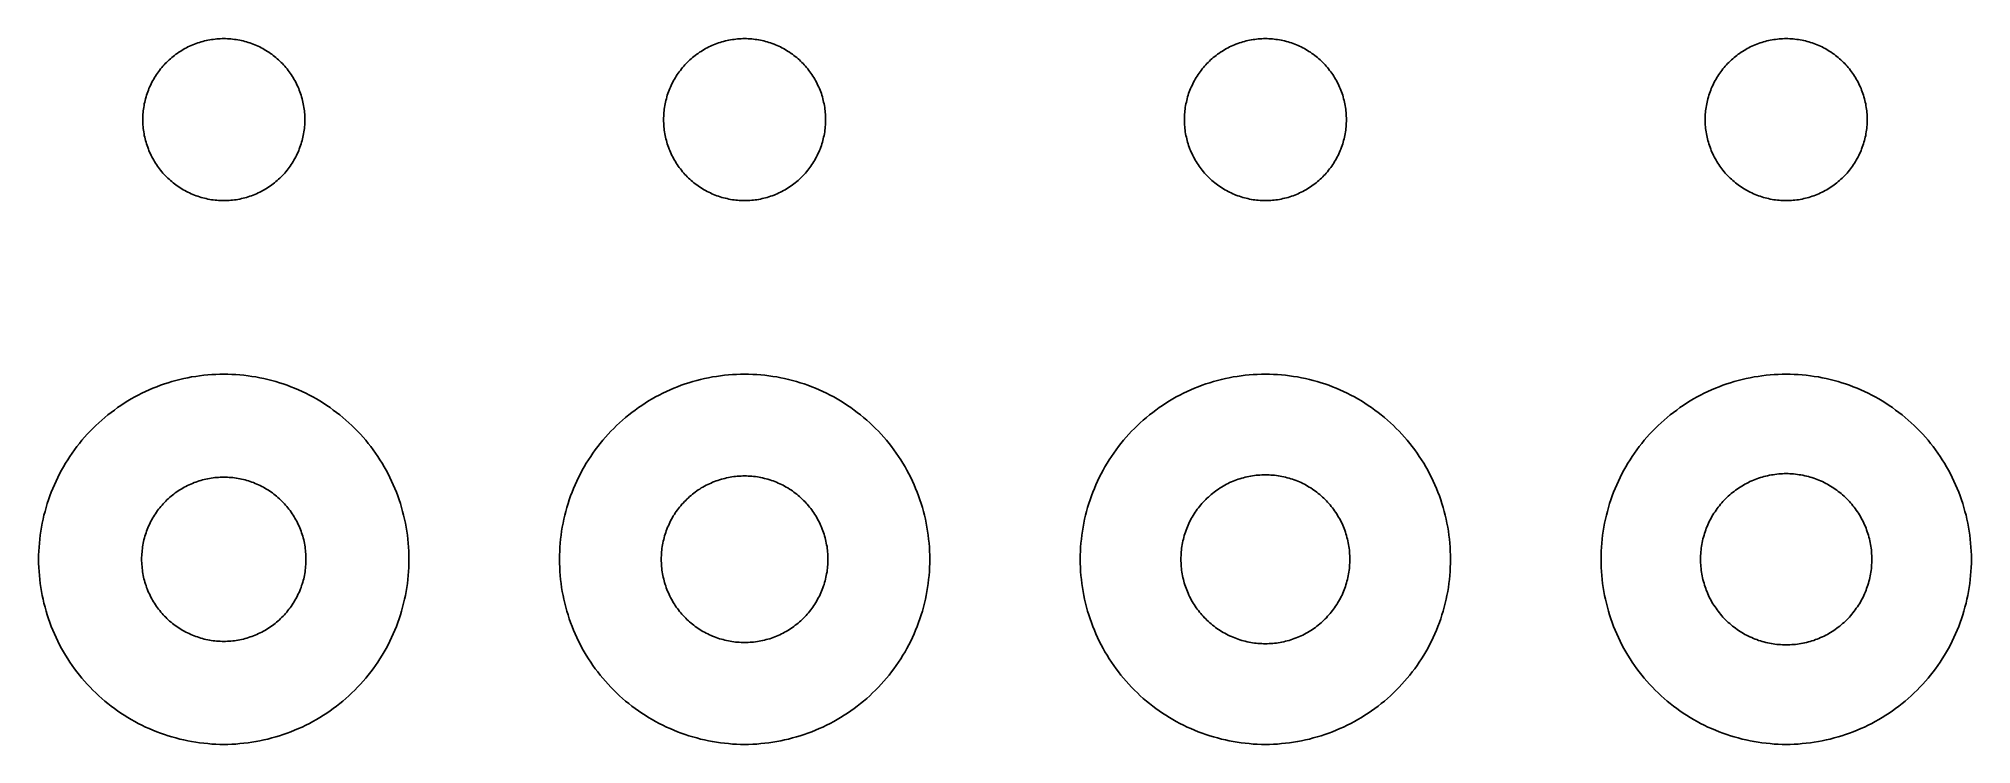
# Model space of a CAD drawing. Header units: millimetres. Extents: x 2 to 169, y 2 to 63.
import ezdxf

# ---------------------------------------------------------------- set-up
doc = ezdxf.new("R2010")
doc.units = ezdxf.units.MM
doc.layers.add('CUT', color=7, linetype='CONTINUOUS')

msp = doc.modelspace()

# ---------------------------------------------------------------- linework, layer by layer
at = {"layer": 'CUT'}
for points in [[(25, 56), (25, 55.85), (24.99, 55.69), (24.99, 55.54), (24.97, 55.39), (24.96, 55.24), (24.94, 55.09), (24.92, 54.94), (24.89, 54.78), (24.87, 54.63), (24.83, 54.48), (24.8, 54.34), (24.76, 54.19), (24.72, 54.04), (24.68, 53.9), (24.63, 53.75), (24.58, 53.61), (24.52, 53.46), (24.47, 53.32), (24.41, 53.18), (24.34, 53.04), (24.28, 52.9), (24.21, 52.77), (24.14, 52.63), (24.06, 52.5), (23.98, 52.37), (23.9, 52.24), (23.82, 52.11), (23.73, 51.98), (23.65, 51.86), (23.55, 51.74), (23.46, 51.62), (23.36, 51.5), (23.26, 51.38), (23.16, 51.27), (23.06, 51.16), (22.95, 51.05), (22.84, 50.94), (22.73, 50.84), (22.62, 50.74), (22.5, 50.64), (22.38, 50.54), (22.26, 50.45), (22.14, 50.35), (22.02, 50.27), (21.89, 50.18), (21.76, 50.1), (21.63, 50.02), (21.5, 49.94), (21.37, 49.86), (21.23, 49.79), (21.1, 49.72), (20.96, 49.66), (20.82, 49.59), (20.68, 49.53), (20.54, 49.48), (20.39, 49.42), (20.25, 49.37), (20.1, 49.32), (19.96, 49.28), (19.81, 49.24), (19.66, 49.2), (19.52, 49.17), (19.37, 49.13), (19.22, 49.11), (19.06, 49.08), (18.91, 49.06), (18.76, 49.04), (18.61, 49.03), (18.46, 49.01), (18.31, 49.01), (18.15, 49), (18, 49), (17.85, 49), (17.69, 49.01), (17.54, 49.01), (17.39, 49.03), (17.24, 49.04), (17.09, 49.06), (16.94, 49.08), (16.78, 49.11), (16.63, 49.13), (16.48, 49.17), (16.34, 49.2), (16.19, 49.24), (16.04, 49.28), (15.9, 49.32), (15.75, 49.37), (15.61, 49.42), (15.46, 49.48), (15.32, 49.53), (15.18, 49.59), (15.04, 49.66), (14.9, 49.72), (14.77, 49.79), (14.63, 49.86), (14.5, 49.94), (14.37, 50.02), (14.24, 50.1), (14.11, 50.18), (13.98, 50.27), (13.86, 50.35), (13.74, 50.45), (13.62, 50.54), (13.5, 50.64), (13.38, 50.74), (13.27, 50.84), (13.16, 50.94), (13.05, 51.05), (12.94, 51.16), (12.84, 51.27), (12.74, 51.38), (12.64, 51.5), (12.54, 51.62), (12.45, 51.74), (12.35, 51.86), (12.27, 51.98), (12.18, 52.11), (12.1, 52.24), (12.02, 52.37), (11.94, 52.5), (11.86, 52.63), (11.79, 52.77), (11.72, 52.9), (11.66, 53.04), (11.59, 53.18), (11.53, 53.32), (11.48, 53.46), (11.42, 53.61), (11.37, 53.75), (11.32, 53.9), (11.28, 54.04), (11.24, 54.19), (11.2, 54.34), (11.17, 54.48), (11.13, 54.63), (11.11, 54.78), (11.08, 54.94), (11.06, 55.09), (11.04, 55.24), (11.03, 55.39), (11.01, 55.54), (11.01, 55.69), (11, 55.85), (11, 56), (11, 56.15), (11.01, 56.31), (11.01, 56.46), (11.03, 56.61), (11.04, 56.76), (11.06, 56.91), (11.08, 57.06), (11.11, 57.22), (11.13, 57.37), (11.17, 57.52), (11.2, 57.66), (11.24, 57.81), (11.28, 57.96), (11.32, 58.1), (11.37, 58.25), (11.42, 58.39), (11.48, 58.54), (11.53, 58.68), (11.59, 58.82), (11.66, 58.96), (11.72, 59.1), (11.79, 59.23), (11.86, 59.37), (11.94, 59.5), (12.02, 59.63), (12.1, 59.76), (12.18, 59.89), (12.27, 60.02), (12.35, 60.14), (12.45, 60.26), (12.54, 60.38), (12.64, 60.5), (12.74, 60.62), (12.84, 60.73), (12.94, 60.84), (13.05, 60.95), (13.16, 61.06), (13.27, 61.16), (13.38, 61.26), (13.5, 61.36), (13.62, 61.46), (13.74, 61.55), (13.86, 61.65), (13.98, 61.73), (14.11, 61.82), (14.24, 61.9), (14.37, 61.98), (14.5, 62.06), (14.63, 62.14), (14.77, 62.21), (14.9, 62.28), (15.04, 62.34), (15.18, 62.41), (15.32, 62.47), (15.46, 62.52), (15.61, 62.58), (15.75, 62.63), (15.9, 62.68), (16.04, 62.72), (16.19, 62.76), (16.34, 62.8), (16.48, 62.83), (16.63, 62.87), (16.78, 62.89), (16.94, 62.92), (17.09, 62.94), (17.24, 62.96), (17.39, 62.97), (17.54, 62.99), (17.69, 62.99), (17.85, 63), (18, 63), (18.15, 63), (18.31, 62.99), (18.46, 62.99), (18.61, 62.97), (18.76, 62.96), (18.91, 62.94), (19.06, 62.92), (19.22, 62.89), (19.37, 62.87), (19.52, 62.83), (19.66, 62.8), (19.81, 62.76), (19.96, 62.72), (20.1, 62.68), (20.25, 62.63), (20.39, 62.58), (20.54, 62.52), (20.68, 62.47), (20.82, 62.41), (20.96, 62.34), (21.1, 62.28), (21.23, 62.21), (21.37, 62.14), (21.5, 62.06), (21.63, 61.98), (21.76, 61.9), (21.89, 61.82), (22.02, 61.73), (22.14, 61.65), (22.26, 61.55), (22.38, 61.46), (22.5, 61.36), (22.62, 61.26), (22.73, 61.16), (22.84, 61.06), (22.95, 60.95), (23.06, 60.84), (23.16, 60.73), (23.26, 60.62), (23.36, 60.5), (23.46, 60.38), (23.55, 60.26), (23.65, 60.14), (23.73, 60.02), (23.82, 59.89), (23.9, 59.76), (23.98, 59.63), (24.06, 59.5), (24.14, 59.37), (24.21, 59.23), (24.28, 59.1), (24.34, 58.96), (24.41, 58.82), (24.47, 58.68), (24.52, 58.54), (24.58, 58.39), (24.63, 58.25), (24.68, 58.1), (24.72, 57.96), (24.76, 57.81), (24.8, 57.66), (24.83, 57.52), (24.87, 57.37), (24.89, 57.22), (24.92, 57.06), (24.94, 56.91), (24.96, 56.76), (24.97, 56.61), (24.99, 56.46), (24.99, 56.31), (25, 56.15), (25, 56)], [(70, 56), (70, 55.85), (69.99, 55.69), (69.99, 55.54), (69.97, 55.39), (69.96, 55.24), (69.94, 55.09), (69.92, 54.94), (69.89, 54.78), (69.87, 54.63), (69.83, 54.48), (69.8, 54.34), (69.76, 54.19), (69.72, 54.04), (69.68, 53.9), (69.63, 53.75), (69.58, 53.61), (69.52, 53.46), (69.47, 53.32), (69.41, 53.18), (69.34, 53.04), (69.28, 52.9), (69.21, 52.77), (69.14, 52.63), (69.06, 52.5), (68.98, 52.37), (68.9, 52.24), (68.82, 52.11), (68.73, 51.98), (68.65, 51.86), (68.55, 51.74), (68.46, 51.62), (68.36, 51.5), (68.26, 51.38), (68.16, 51.27), (68.06, 51.16), (67.95, 51.05), (67.84, 50.94), (67.73, 50.84), (67.62, 50.74), (67.5, 50.64), (67.38, 50.54), (67.26, 50.45), (67.14, 50.35), (67.02, 50.27), (66.89, 50.18), (66.76, 50.1), (66.63, 50.02), (66.5, 49.94), (66.37, 49.86), (66.23, 49.79), (66.1, 49.72), (65.96, 49.66), (65.82, 49.59), (65.68, 49.53), (65.54, 49.48), (65.39, 49.42), (65.25, 49.37), (65.1, 49.32), (64.96, 49.28), (64.81, 49.24), (64.66, 49.2), (64.52, 49.17), (64.37, 49.13), (64.22, 49.11), (64.06, 49.08), (63.91, 49.06), (63.76, 49.04), (63.61, 49.03), (63.46, 49.01), (63.31, 49.01), (63.15, 49), (63, 49), (62.85, 49), (62.69, 49.01), (62.54, 49.01), (62.39, 49.03), (62.24, 49.04), (62.09, 49.06), (61.94, 49.08), (61.78, 49.11), (61.63, 49.13), (61.48, 49.17), (61.34, 49.2), (61.19, 49.24), (61.04, 49.28), (60.9, 49.32), (60.75, 49.37), (60.61, 49.42), (60.46, 49.48), (60.32, 49.53), (60.18, 49.59), (60.04, 49.66), (59.9, 49.72), (59.77, 49.79), (59.63, 49.86), (59.5, 49.94), (59.37, 50.02), (59.24, 50.1), (59.11, 50.18), (58.98, 50.27), (58.86, 50.35), (58.74, 50.45), (58.62, 50.54), (58.5, 50.64), (58.38, 50.74), (58.27, 50.84), (58.16, 50.94), (58.05, 51.05), (57.94, 51.16), (57.84, 51.27), (57.74, 51.38), (57.64, 51.5), (57.54, 51.62), (57.45, 51.74), (57.35, 51.86), (57.27, 51.98), (57.18, 52.11), (57.1, 52.24), (57.02, 52.37), (56.94, 52.5), (56.86, 52.63), (56.79, 52.77), (56.72, 52.9), (56.66, 53.04), (56.59, 53.18), (56.53, 53.32), (56.48, 53.46), (56.42, 53.61), (56.37, 53.75), (56.32, 53.9), (56.28, 54.04), (56.24, 54.19), (56.2, 54.34), (56.17, 54.48), (56.13, 54.63), (56.11, 54.78), (56.08, 54.94), (56.06, 55.09), (56.04, 55.24), (56.03, 55.39), (56.01, 55.54), (56.01, 55.69), (56, 55.85), (56, 56), (56, 56.15), (56.01, 56.31), (56.01, 56.46), (56.03, 56.61), (56.04, 56.76), (56.06, 56.91), (56.08, 57.06), (56.11, 57.22), (56.13, 57.37), (56.17, 57.52), (56.2, 57.66), (56.24, 57.81), (56.28, 57.96), (56.32, 58.1), (56.37, 58.25), (56.42, 58.39), (56.48, 58.54), (56.53, 58.68), (56.59, 58.82), (56.66, 58.96), (56.72, 59.1), (56.79, 59.23), (56.86, 59.37), (56.94, 59.5), (57.02, 59.63), (57.1, 59.76), (57.18, 59.89), (57.27, 60.02), (57.35, 60.14), (57.45, 60.26), (57.54, 60.38), (57.64, 60.5), (57.74, 60.62), (57.84, 60.73), (57.94, 60.84), (58.05, 60.95), (58.16, 61.06), (58.27, 61.16), (58.38, 61.26), (58.5, 61.36), (58.62, 61.46), (58.74, 61.55), (58.86, 61.65), (58.98, 61.73), (59.11, 61.82), (59.24, 61.9), (59.37, 61.98), (59.5, 62.06), (59.63, 62.14), (59.77, 62.21), (59.9, 62.28), (60.04, 62.34), (60.18, 62.41), (60.32, 62.47), (60.46, 62.52), (60.61, 62.58), (60.75, 62.63), (60.9, 62.68), (61.04, 62.72), (61.19, 62.76), (61.34, 62.8), (61.48, 62.83), (61.63, 62.87), (61.78, 62.89), (61.94, 62.92), (62.09, 62.94), (62.24, 62.96), (62.39, 62.97), (62.54, 62.99), (62.69, 62.99), (62.85, 63), (63, 63), (63.15, 63), (63.31, 62.99), (63.46, 62.99), (63.61, 62.97), (63.76, 62.96), (63.91, 62.94), (64.06, 62.92), (64.22, 62.89), (64.37, 62.87), (64.52, 62.83), (64.66, 62.8), (64.81, 62.76), (64.96, 62.72), (65.1, 62.68), (65.25, 62.63), (65.39, 62.58), (65.54, 62.52), (65.68, 62.47), (65.82, 62.41), (65.96, 62.34), (66.1, 62.28), (66.23, 62.21), (66.37, 62.14), (66.5, 62.06), (66.63, 61.98), (66.76, 61.9), (66.89, 61.82), (67.02, 61.73), (67.14, 61.65), (67.26, 61.55), (67.38, 61.46), (67.5, 61.36), (67.62, 61.26), (67.73, 61.16), (67.84, 61.06), (67.95, 60.95), (68.06, 60.84), (68.16, 60.73), (68.26, 60.62), (68.36, 60.5), (68.46, 60.38), (68.55, 60.26), (68.65, 60.14), (68.73, 60.02), (68.82, 59.89), (68.9, 59.76), (68.98, 59.63), (69.06, 59.5), (69.14, 59.37), (69.21, 59.23), (69.28, 59.1), (69.34, 58.96), (69.41, 58.82), (69.47, 58.68), (69.52, 58.54), (69.58, 58.39), (69.63, 58.25), (69.68, 58.1), (69.72, 57.96), (69.76, 57.81), (69.8, 57.66), (69.83, 57.52), (69.87, 57.37), (69.89, 57.22), (69.92, 57.06), (69.94, 56.91), (69.96, 56.76), (69.97, 56.61), (69.99, 56.46), (69.99, 56.31), (70, 56.15), (70, 56)], [(115, 56), (115, 55.85), (114.99, 55.69), (114.99, 55.54), (114.97, 55.39), (114.96, 55.24), (114.94, 55.09), (114.92, 54.94), (114.89, 54.78), (114.87, 54.63), (114.83, 54.48), (114.8, 54.34), (114.76, 54.19), (114.72, 54.04), (114.68, 53.9), (114.63, 53.75), (114.58, 53.61), (114.52, 53.46), (114.47, 53.32), (114.41, 53.18), (114.34, 53.04), (114.28, 52.9), (114.21, 52.77), (114.14, 52.63), (114.06, 52.5), (113.98, 52.37), (113.9, 52.24), (113.82, 52.11), (113.73, 51.98), (113.65, 51.86), (113.55, 51.74), (113.46, 51.62), (113.36, 51.5), (113.26, 51.38), (113.16, 51.27), (113.06, 51.16), (112.95, 51.05), (112.84, 50.94), (112.73, 50.84), (112.62, 50.74), (112.5, 50.64), (112.38, 50.54), (112.26, 50.45), (112.14, 50.35), (112.02, 50.27), (111.89, 50.18), (111.76, 50.1), (111.63, 50.02), (111.5, 49.94), (111.37, 49.86), (111.23, 49.79), (111.1, 49.72), (110.96, 49.66), (110.82, 49.59), (110.68, 49.53), (110.54, 49.48), (110.39, 49.42), (110.25, 49.37), (110.1, 49.32), (109.96, 49.28), (109.81, 49.24), (109.66, 49.2), (109.52, 49.17), (109.37, 49.13), (109.22, 49.11), (109.06, 49.08), (108.91, 49.06), (108.76, 49.04), (108.61, 49.03), (108.46, 49.01), (108.31, 49.01), (108.15, 49), (108, 49), (107.85, 49), (107.69, 49.01), (107.54, 49.01), (107.39, 49.03), (107.24, 49.04), (107.09, 49.06), (106.94, 49.08), (106.78, 49.11), (106.63, 49.13), (106.48, 49.17), (106.34, 49.2), (106.19, 49.24), (106.04, 49.28), (105.9, 49.32), (105.75, 49.37), (105.61, 49.42), (105.46, 49.48), (105.32, 49.53), (105.18, 49.59), (105.04, 49.66), (104.9, 49.72), (104.77, 49.79), (104.63, 49.86), (104.5, 49.94), (104.37, 50.02), (104.24, 50.1), (104.11, 50.18), (103.98, 50.27), (103.86, 50.35), (103.74, 50.45), (103.62, 50.54), (103.5, 50.64), (103.38, 50.74), (103.27, 50.84), (103.16, 50.94), (103.05, 51.05), (102.94, 51.16), (102.84, 51.27), (102.74, 51.38), (102.64, 51.5), (102.54, 51.62), (102.45, 51.74), (102.35, 51.86), (102.27, 51.98), (102.18, 52.11), (102.1, 52.24), (102.02, 52.37), (101.94, 52.5), (101.86, 52.63), (101.79, 52.77), (101.72, 52.9), (101.66, 53.04), (101.59, 53.18), (101.53, 53.32), (101.48, 53.46), (101.42, 53.61), (101.37, 53.75), (101.32, 53.9), (101.28, 54.04), (101.24, 54.19), (101.2, 54.34), (101.17, 54.48), (101.13, 54.63), (101.11, 54.78), (101.08, 54.94), (101.06, 55.09), (101.04, 55.24), (101.03, 55.39), (101.01, 55.54), (101.01, 55.69), (101, 55.85), (101, 56), (101, 56.15), (101.01, 56.31), (101.01, 56.46), (101.03, 56.61), (101.04, 56.76), (101.06, 56.91), (101.08, 57.06), (101.11, 57.22), (101.13, 57.37), (101.17, 57.52), (101.2, 57.66), (101.24, 57.81), (101.28, 57.96), (101.32, 58.1), (101.37, 58.25), (101.42, 58.39), (101.48, 58.54), (101.53, 58.68), (101.59, 58.82), (101.66, 58.96), (101.72, 59.1), (101.79, 59.23), (101.86, 59.37), (101.94, 59.5), (102.02, 59.63), (102.1, 59.76), (102.18, 59.89), (102.27, 60.02), (102.35, 60.14), (102.45, 60.26), (102.54, 60.38), (102.64, 60.5), (102.74, 60.62), (102.84, 60.73), (102.94, 60.84), (103.05, 60.95), (103.16, 61.06), (103.27, 61.16), (103.38, 61.26), (103.5, 61.36), (103.62, 61.46), (103.74, 61.55), (103.86, 61.65), (103.98, 61.73), (104.11, 61.82), (104.24, 61.9), (104.37, 61.98), (104.5, 62.06), (104.63, 62.14), (104.77, 62.21), (104.9, 62.28), (105.04, 62.34), (105.18, 62.41), (105.32, 62.47), (105.46, 62.52), (105.61, 62.58), (105.75, 62.63), (105.9, 62.68), (106.04, 62.72), (106.19, 62.76), (106.34, 62.8), (106.48, 62.83), (106.63, 62.87), (106.78, 62.89), (106.94, 62.92), (107.09, 62.94), (107.24, 62.96), (107.39, 62.97), (107.54, 62.99), (107.69, 62.99), (107.85, 63), (108, 63), (108.15, 63), (108.31, 62.99), (108.46, 62.99), (108.61, 62.97), (108.76, 62.96), (108.91, 62.94), (109.06, 62.92), (109.22, 62.89), (109.37, 62.87), (109.52, 62.83), (109.66, 62.8), (109.81, 62.76), (109.96, 62.72), (110.1, 62.68), (110.25, 62.63), (110.39, 62.58), (110.54, 62.52), (110.68, 62.47), (110.82, 62.41), (110.96, 62.34), (111.1, 62.28), (111.23, 62.21), (111.37, 62.14), (111.5, 62.06), (111.63, 61.98), (111.76, 61.9), (111.89, 61.82), (112.02, 61.73), (112.14, 61.65), (112.26, 61.55), (112.38, 61.46), (112.5, 61.36), (112.62, 61.26), (112.73, 61.16), (112.84, 61.06), (112.95, 60.95), (113.06, 60.84), (113.16, 60.73), (113.26, 60.62), (113.36, 60.5), (113.46, 60.38), (113.55, 60.26), (113.65, 60.14), (113.73, 60.02), (113.82, 59.89), (113.9, 59.76), (113.98, 59.63), (114.06, 59.5), (114.14, 59.37), (114.21, 59.23), (114.28, 59.1), (114.34, 58.96), (114.41, 58.82), (114.47, 58.68), (114.52, 58.54), (114.58, 58.39), (114.63, 58.25), (114.68, 58.1), (114.72, 57.96), (114.76, 57.81), (114.8, 57.66), (114.83, 57.52), (114.87, 57.37), (114.89, 57.22), (114.92, 57.06), (114.94, 56.91), (114.96, 56.76), (114.97, 56.61), (114.99, 56.46), (114.99, 56.31), (115, 56.15), (115, 56)], [(160, 56), (160, 55.85), (159.99, 55.69), (159.99, 55.54), (159.97, 55.39), (159.96, 55.24), (159.94, 55.09), (159.92, 54.94), (159.89, 54.78), (159.87, 54.63), (159.83, 54.48), (159.8, 54.34), (159.76, 54.19), (159.72, 54.04), (159.68, 53.9), (159.63, 53.75), (159.58, 53.61), (159.52, 53.46), (159.47, 53.32), (159.41, 53.18), (159.34, 53.04), (159.28, 52.9), (159.21, 52.77), (159.14, 52.63), (159.06, 52.5), (158.98, 52.37), (158.9, 52.24), (158.82, 52.11), (158.73, 51.98), (158.65, 51.86), (158.55, 51.74), (158.46, 51.62), (158.36, 51.5), (158.26, 51.38), (158.16, 51.27), (158.06, 51.16), (157.95, 51.05), (157.84, 50.94), (157.73, 50.84), (157.62, 50.74), (157.5, 50.64), (157.38, 50.54), (157.26, 50.45), (157.14, 50.35), (157.02, 50.27), (156.89, 50.18), (156.76, 50.1), (156.63, 50.02), (156.5, 49.94), (156.37, 49.86), (156.23, 49.79), (156.1, 49.72), (155.96, 49.66), (155.82, 49.59), (155.68, 49.53), (155.54, 49.48), (155.39, 49.42), (155.25, 49.37), (155.1, 49.32), (154.96, 49.28), (154.81, 49.24), (154.66, 49.2), (154.52, 49.17), (154.37, 49.13), (154.22, 49.11), (154.06, 49.08), (153.91, 49.06), (153.76, 49.04), (153.61, 49.03), (153.46, 49.01), (153.31, 49.01), (153.15, 49), (153, 49), (152.85, 49), (152.69, 49.01), (152.54, 49.01), (152.39, 49.03), (152.24, 49.04), (152.09, 49.06), (151.94, 49.08), (151.78, 49.11), (151.63, 49.13), (151.48, 49.17), (151.34, 49.2), (151.19, 49.24), (151.04, 49.28), (150.9, 49.32), (150.75, 49.37), (150.61, 49.42), (150.46, 49.48), (150.32, 49.53), (150.18, 49.59), (150.04, 49.66), (149.9, 49.72), (149.77, 49.79), (149.63, 49.86), (149.5, 49.94), (149.37, 50.02), (149.24, 50.1), (149.11, 50.18), (148.98, 50.27), (148.86, 50.35), (148.74, 50.45), (148.62, 50.54), (148.5, 50.64), (148.38, 50.74), (148.27, 50.84), (148.16, 50.94), (148.05, 51.05), (147.94, 51.16), (147.84, 51.27), (147.74, 51.38), (147.64, 51.5), (147.54, 51.62), (147.45, 51.74), (147.35, 51.86), (147.27, 51.98), (147.18, 52.11), (147.1, 52.24), (147.02, 52.37), (146.94, 52.5), (146.86, 52.63), (146.79, 52.77), (146.72, 52.9), (146.66, 53.04), (146.59, 53.18), (146.53, 53.32), (146.48, 53.46), (146.42, 53.61), (146.37, 53.75), (146.32, 53.9), (146.28, 54.04), (146.24, 54.19), (146.2, 54.34), (146.17, 54.48), (146.13, 54.63), (146.11, 54.78), (146.08, 54.94), (146.06, 55.09), (146.04, 55.24), (146.03, 55.39), (146.01, 55.54), (146.01, 55.69), (146, 55.85), (146, 56), (146, 56.15), (146.01, 56.31), (146.01, 56.46), (146.03, 56.61), (146.04, 56.76), (146.06, 56.91), (146.08, 57.06), (146.11, 57.22), (146.13, 57.37), (146.17, 57.52), (146.2, 57.66), (146.24, 57.81), (146.28, 57.96), (146.32, 58.1), (146.37, 58.25), (146.42, 58.39), (146.48, 58.54), (146.53, 58.68), (146.59, 58.82), (146.66, 58.96), (146.72, 59.1), (146.79, 59.23), (146.86, 59.37), (146.94, 59.5), (147.02, 59.63), (147.1, 59.76), (147.18, 59.89), (147.27, 60.02), (147.35, 60.14), (147.45, 60.26), (147.54, 60.38), (147.64, 60.5), (147.74, 60.62), (147.84, 60.73), (147.94, 60.84), (148.05, 60.95), (148.16, 61.06), (148.27, 61.16), (148.38, 61.26), (148.5, 61.36), (148.62, 61.46), (148.74, 61.55), (148.86, 61.65), (148.98, 61.73), (149.11, 61.82), (149.24, 61.9), (149.37, 61.98), (149.5, 62.06), (149.63, 62.14), (149.77, 62.21), (149.9, 62.28), (150.04, 62.34), (150.18, 62.41), (150.32, 62.47), (150.46, 62.52), (150.61, 62.58), (150.75, 62.63), (150.9, 62.68), (151.04, 62.72), (151.19, 62.76), (151.34, 62.8), (151.48, 62.83), (151.63, 62.87), (151.78, 62.89), (151.94, 62.92), (152.09, 62.94), (152.24, 62.96), (152.39, 62.97), (152.54, 62.99), (152.69, 62.99), (152.85, 63), (153, 63), (153.15, 63), (153.31, 62.99), (153.46, 62.99), (153.61, 62.97), (153.76, 62.96), (153.91, 62.94), (154.06, 62.92), (154.22, 62.89), (154.37, 62.87), (154.52, 62.83), (154.66, 62.8), (154.81, 62.76), (154.96, 62.72), (155.1, 62.68), (155.25, 62.63), (155.39, 62.58), (155.54, 62.52), (155.68, 62.47), (155.82, 62.41), (155.96, 62.34), (156.1, 62.28), (156.23, 62.21), (156.37, 62.14), (156.5, 62.06), (156.63, 61.98), (156.76, 61.9), (156.89, 61.82), (157.02, 61.73), (157.14, 61.65), (157.26, 61.55), (157.38, 61.46), (157.5, 61.36), (157.62, 61.26), (157.73, 61.16), (157.84, 61.06), (157.95, 60.95), (158.06, 60.84), (158.16, 60.73), (158.26, 60.62), (158.36, 60.5), (158.46, 60.38), (158.55, 60.26), (158.65, 60.14), (158.73, 60.02), (158.82, 59.89), (158.9, 59.76), (158.98, 59.63), (159.06, 59.5), (159.14, 59.37), (159.21, 59.23), (159.28, 59.1), (159.34, 58.96), (159.41, 58.82), (159.47, 58.68), (159.52, 58.54), (159.58, 58.39), (159.63, 58.25), (159.68, 58.1), (159.72, 57.96), (159.76, 57.81), (159.8, 57.66), (159.83, 57.52), (159.87, 57.37), (159.89, 57.22), (159.92, 57.06), (159.94, 56.91), (159.96, 56.76), (159.97, 56.61), (159.99, 56.46), (159.99, 56.31), (160, 56.15), (160, 56)], [(34, 17.65), (33.98, 17.3), (33.97, 16.95), (33.94, 16.61), (33.9, 16.26), (33.86, 15.91), (33.81, 15.57), (33.76, 15.22), (33.69, 14.88), (33.62, 14.54), (33.54, 14.2), (33.45, 13.86), (33.36, 13.52), (33.26, 13.19), (33.15, 12.86), (33.04, 12.53), (32.91, 12.2), (32.78, 11.88), (32.64, 11.56), (32.5, 11.24), (32.35, 10.92), (32.19, 10.61), (32.03, 10.3), (31.86, 10), (31.68, 9.7), (31.49, 9.4), (31.3, 9.11), (31.11, 8.82), (30.9, 8.54), (30.69, 8.26), (30.48, 7.99), (30.26, 7.72), (30.03, 7.45), (29.8, 7.19), (29.56, 6.94), (29.31, 6.69), (29.06, 6.44), (28.81, 6.2), (28.55, 5.97), (28.28, 5.74), (28.01, 5.52), (27.74, 5.31), (27.46, 5.1), (27.18, 4.89), (26.89, 4.7), (26.6, 4.51), (26.3, 4.32), (26, 4.14), (25.7, 3.97), (25.39, 3.81), (25.08, 3.65), (24.76, 3.5), (24.44, 3.36), (24.12, 3.22), (23.8, 3.09), (23.47, 2.96), (23.14, 2.85), (22.81, 2.74), (22.48, 2.64), (22.14, 2.55), (21.8, 2.46), (21.46, 2.38), (21.12, 2.31), (20.78, 2.24), (20.43, 2.19), (20.09, 2.14), (19.74, 2.1), (19.39, 2.06), (19.05, 2.03), (18.7, 2.02), (18.35, 2), (18, 2), (17.65, 2), (17.3, 2.02), (16.95, 2.03), (16.61, 2.06), (16.26, 2.1), (15.91, 2.14), (15.57, 2.19), (15.22, 2.24), (14.88, 2.31), (14.54, 2.38), (14.2, 2.46), (13.86, 2.55), (13.52, 2.64), (13.19, 2.74), (12.86, 2.85), (12.53, 2.96), (12.2, 3.09), (11.88, 3.22), (11.56, 3.36), (11.24, 3.5), (10.92, 3.65), (10.61, 3.81), (10.3, 3.97), (10, 4.14), (9.7, 4.32), (9.4, 4.51), (9.11, 4.7), (8.82, 4.89), (8.54, 5.1), (8.26, 5.31), (7.99, 5.52), (7.72, 5.74), (7.45, 5.97), (7.19, 6.2), (6.94, 6.44), (6.69, 6.69), (6.44, 6.94), (6.2, 7.19), (5.97, 7.45), (5.74, 7.72), (5.52, 7.99), (5.31, 8.26), (5.1, 8.54), (4.89, 8.82), (4.7, 9.11), (4.51, 9.4), (4.32, 9.7), (4.14, 10), (3.97, 10.3), (3.81, 10.61), (3.65, 10.92), (3.5, 11.24), (3.36, 11.56), (3.22, 11.88), (3.09, 12.2), (2.96, 12.53), (2.85, 12.86), (2.74, 13.19), (2.64, 13.52), (2.55, 13.86), (2.46, 14.2), (2.38, 14.54), (2.31, 14.88), (2.24, 15.22), (2.19, 15.57), (2.14, 15.91), (2.1, 16.26), (2.06, 16.61), (2.03, 16.95), (2.02, 17.3), (2, 17.65), (2, 18), (2, 18.35), (2.02, 18.7), (2.03, 19.05), (2.06, 19.39), (2.1, 19.74), (2.14, 20.09), (2.19, 20.43), (2.24, 20.78), (2.31, 21.12), (2.38, 21.46), (2.46, 21.8), (2.55, 22.14), (2.64, 22.48), (2.74, 22.81), (2.85, 23.14), (2.96, 23.47), (3.09, 23.8), (3.22, 24.12), (3.36, 24.44), (3.5, 24.76), (3.65, 25.08), (3.81, 25.39), (3.97, 25.7), (4.14, 26), (4.32, 26.3), (4.51, 26.6), (4.7, 26.89), (4.89, 27.18), (5.1, 27.46), (5.31, 27.74), (5.52, 28.01), (5.74, 28.28), (5.97, 28.55), (6.2, 28.81), (6.44, 29.06), (6.69, 29.31), (6.94, 29.56), (7.19, 29.8), (7.45, 30.03), (7.72, 30.26), (7.99, 30.48), (8.26, 30.69), (8.54, 30.9), (8.82, 31.11), (9.11, 31.3), (9.4, 31.49), (9.7, 31.68), (10, 31.86), (10.3, 32.03), (10.61, 32.19), (10.92, 32.35), (11.24, 32.5), (11.56, 32.64), (11.88, 32.78), (12.2, 32.91), (12.53, 33.04), (12.86, 33.15), (13.19, 33.26), (13.52, 33.36), (13.86, 33.45), (14.2, 33.54), (14.54, 33.62), (14.88, 33.69), (15.22, 33.76), (15.57, 33.81), (15.91, 33.86), (16.26, 33.9), (16.61, 33.94), (16.95, 33.97), (17.3, 33.98), (17.65, 34), (18, 34), (18.35, 34), (18.7, 33.98), (19.05, 33.97), (19.39, 33.94), (19.74, 33.9), (20.09, 33.86), (20.43, 33.81), (20.78, 33.76), (21.12, 33.69), (21.46, 33.62), (21.8, 33.54), (22.14, 33.45), (22.48, 33.36), (22.81, 33.26), (23.14, 33.15), (23.47, 33.04), (23.8, 32.91), (24.12, 32.78), (24.44, 32.64), (24.76, 32.5), (25.08, 32.35), (25.39, 32.19), (25.7, 32.03), (26, 31.86), (26.3, 31.68), (26.6, 31.49), (26.89, 31.3), (27.18, 31.11), (27.46, 30.9), (27.74, 30.69), (28.01, 30.48), (28.28, 30.26), (28.55, 30.03), (28.81, 29.8), (29.06, 29.56), (29.31, 29.31), (29.56, 29.06), (29.8, 28.81), (30.03, 28.55), (30.26, 28.28), (30.48, 28.01), (30.69, 27.74), (30.9, 27.46), (31.11, 27.18), (31.3, 26.89), (31.49, 26.6), (31.68, 26.3), (31.86, 26), (32.03, 25.7), (32.19, 25.39), (32.35, 25.08), (32.5, 24.76), (32.64, 24.44), (32.78, 24.12), (32.91, 23.8), (33.04, 23.47), (33.15, 23.14), (33.26, 22.81), (33.36, 22.48), (33.45, 22.14), (33.54, 21.8), (33.62, 21.46), (33.69, 21.12), (33.76, 20.78), (33.81, 20.43), (33.86, 20.09), (33.9, 19.74), (33.94, 19.39), (33.97, 19.05), (33.98, 18.7), (34, 18.35), (34, 18), (34, 17.65)], [(79, 17.65), (78.98, 17.3), (78.97, 16.95), (78.94, 16.61), (78.9, 16.26), (78.86, 15.91), (78.81, 15.57), (78.76, 15.22), (78.69, 14.88), (78.62, 14.54), (78.54, 14.2), (78.45, 13.86), (78.36, 13.52), (78.26, 13.19), (78.15, 12.86), (78.04, 12.53), (77.91, 12.2), (77.78, 11.88), (77.64, 11.56), (77.5, 11.24), (77.35, 10.92), (77.19, 10.61), (77.03, 10.3), (76.86, 10), (76.68, 9.7), (76.49, 9.4), (76.3, 9.11), (76.11, 8.82), (75.9, 8.54), (75.69, 8.26), (75.48, 7.99), (75.26, 7.72), (75.03, 7.45), (74.8, 7.19), (74.56, 6.94), (74.31, 6.69), (74.06, 6.44), (73.81, 6.2), (73.55, 5.97), (73.28, 5.74), (73.01, 5.52), (72.74, 5.31), (72.46, 5.1), (72.18, 4.89), (71.89, 4.7), (71.6, 4.51), (71.3, 4.32), (71, 4.14), (70.7, 3.97), (70.39, 3.81), (70.08, 3.65), (69.76, 3.5), (69.44, 3.36), (69.12, 3.22), (68.8, 3.09), (68.47, 2.96), (68.14, 2.85), (67.81, 2.74), (67.48, 2.64), (67.14, 2.55), (66.8, 2.46), (66.46, 2.38), (66.12, 2.31), (65.78, 2.24), (65.43, 2.19), (65.09, 2.14), (64.74, 2.1), (64.39, 2.06), (64.05, 2.03), (63.7, 2.02), (63.35, 2), (63, 2), (62.65, 2), (62.3, 2.02), (61.95, 2.03), (61.61, 2.06), (61.26, 2.1), (60.91, 2.14), (60.57, 2.19), (60.22, 2.24), (59.88, 2.31), (59.54, 2.38), (59.2, 2.46), (58.86, 2.55), (58.52, 2.64), (58.19, 2.74), (57.86, 2.85), (57.53, 2.96), (57.2, 3.09), (56.88, 3.22), (56.56, 3.36), (56.24, 3.5), (55.92, 3.65), (55.61, 3.81), (55.3, 3.97), (55, 4.14), (54.7, 4.32), (54.4, 4.51), (54.11, 4.7), (53.82, 4.89), (53.54, 5.1), (53.26, 5.31), (52.99, 5.52), (52.72, 5.74), (52.45, 5.97), (52.19, 6.2), (51.94, 6.44), (51.69, 6.69), (51.44, 6.94), (51.2, 7.19), (50.97, 7.45), (50.74, 7.72), (50.52, 7.99), (50.31, 8.26), (50.1, 8.54), (49.89, 8.82), (49.7, 9.11), (49.51, 9.4), (49.32, 9.7), (49.14, 10), (48.97, 10.3), (48.81, 10.61), (48.65, 10.92), (48.5, 11.24), (48.36, 11.56), (48.22, 11.88), (48.09, 12.2), (47.96, 12.53), (47.85, 12.86), (47.74, 13.19), (47.64, 13.52), (47.55, 13.86), (47.46, 14.2), (47.38, 14.54), (47.31, 14.88), (47.24, 15.22), (47.19, 15.57), (47.14, 15.91), (47.1, 16.26), (47.06, 16.61), (47.03, 16.95), (47.02, 17.3), (47, 17.65), (47, 18), (47, 18.35), (47.02, 18.7), (47.03, 19.05), (47.06, 19.39), (47.1, 19.74), (47.14, 20.09), (47.19, 20.43), (47.24, 20.78), (47.31, 21.12), (47.38, 21.46), (47.46, 21.8), (47.55, 22.14), (47.64, 22.48), (47.74, 22.81), (47.85, 23.14), (47.96, 23.47), (48.09, 23.8), (48.22, 24.12), (48.36, 24.44), (48.5, 24.76), (48.65, 25.08), (48.81, 25.39), (48.97, 25.7), (49.14, 26), (49.32, 26.3), (49.51, 26.6), (49.7, 26.89), (49.89, 27.18), (50.1, 27.46), (50.31, 27.74), (50.52, 28.01), (50.74, 28.28), (50.97, 28.55), (51.2, 28.81), (51.44, 29.06), (51.69, 29.31), (51.94, 29.56), (52.19, 29.8), (52.45, 30.03), (52.72, 30.26), (52.99, 30.48), (53.26, 30.69), (53.54, 30.9), (53.82, 31.11), (54.11, 31.3), (54.4, 31.49), (54.7, 31.68), (55, 31.86), (55.3, 32.03), (55.61, 32.19), (55.92, 32.35), (56.24, 32.5), (56.56, 32.64), (56.88, 32.78), (57.2, 32.91), (57.53, 33.04), (57.86, 33.15), (58.19, 33.26), (58.52, 33.36), (58.86, 33.45), (59.2, 33.54), (59.54, 33.62), (59.88, 33.69), (60.22, 33.76), (60.57, 33.81), (60.91, 33.86), (61.26, 33.9), (61.61, 33.94), (61.95, 33.97), (62.3, 33.98), (62.65, 34), (63, 34), (63.35, 34), (63.7, 33.98), (64.05, 33.97), (64.39, 33.94), (64.74, 33.9), (65.09, 33.86), (65.43, 33.81), (65.78, 33.76), (66.12, 33.69), (66.46, 33.62), (66.8, 33.54), (67.14, 33.45), (67.48, 33.36), (67.81, 33.26), (68.14, 33.15), (68.47, 33.04), (68.8, 32.91), (69.12, 32.78), (69.44, 32.64), (69.76, 32.5), (70.08, 32.35), (70.39, 32.19), (70.7, 32.03), (71, 31.86), (71.3, 31.68), (71.6, 31.49), (71.89, 31.3), (72.18, 31.11), (72.46, 30.9), (72.74, 30.69), (73.01, 30.48), (73.28, 30.26), (73.55, 30.03), (73.81, 29.8), (74.06, 29.56), (74.31, 29.31), (74.56, 29.06), (74.8, 28.81), (75.03, 28.55), (75.26, 28.28), (75.48, 28.01), (75.69, 27.74), (75.9, 27.46), (76.11, 27.18), (76.3, 26.89), (76.49, 26.6), (76.68, 26.3), (76.86, 26), (77.03, 25.7), (77.19, 25.39), (77.35, 25.08), (77.5, 24.76), (77.64, 24.44), (77.78, 24.12), (77.91, 23.8), (78.04, 23.47), (78.15, 23.14), (78.26, 22.81), (78.36, 22.48), (78.45, 22.14), (78.54, 21.8), (78.62, 21.46), (78.69, 21.12), (78.76, 20.78), (78.81, 20.43), (78.86, 20.09), (78.9, 19.74), (78.94, 19.39), (78.97, 19.05), (78.98, 18.7), (79, 18.35), (79, 18), (79, 17.65)], [(124, 17.65), (123.98, 17.3), (123.97, 16.95), (123.94, 16.61), (123.9, 16.26), (123.86, 15.91), (123.81, 15.57), (123.76, 15.22), (123.69, 14.88), (123.62, 14.54), (123.54, 14.2), (123.45, 13.86), (123.36, 13.52), (123.26, 13.19), (123.15, 12.86), (123.04, 12.53), (122.91, 12.2), (122.78, 11.88), (122.64, 11.56), (122.5, 11.24), (122.35, 10.92), (122.19, 10.61), (122.03, 10.3), (121.86, 10), (121.68, 9.7), (121.49, 9.4), (121.3, 9.11), (121.11, 8.82), (120.9, 8.54), (120.69, 8.26), (120.48, 7.99), (120.26, 7.72), (120.03, 7.45), (119.8, 7.19), (119.56, 6.94), (119.31, 6.69), (119.06, 6.44), (118.81, 6.2), (118.55, 5.97), (118.28, 5.74), (118.01, 5.52), (117.74, 5.31), (117.46, 5.1), (117.18, 4.89), (116.89, 4.7), (116.6, 4.51), (116.3, 4.32), (116, 4.14), (115.7, 3.97), (115.39, 3.81), (115.08, 3.65), (114.76, 3.5), (114.44, 3.36), (114.12, 3.22), (113.8, 3.09), (113.47, 2.96), (113.14, 2.85), (112.81, 2.74), (112.48, 2.64), (112.14, 2.55), (111.8, 2.46), (111.46, 2.38), (111.12, 2.31), (110.78, 2.24), (110.43, 2.19), (110.09, 2.14), (109.74, 2.1), (109.39, 2.06), (109.05, 2.03), (108.7, 2.02), (108.35, 2), (108, 2), (107.65, 2), (107.3, 2.02), (106.95, 2.03), (106.61, 2.06), (106.26, 2.1), (105.91, 2.14), (105.57, 2.19), (105.22, 2.24), (104.88, 2.31), (104.54, 2.38), (104.2, 2.46), (103.86, 2.55), (103.52, 2.64), (103.19, 2.74), (102.86, 2.85), (102.53, 2.96), (102.2, 3.09), (101.88, 3.22), (101.56, 3.36), (101.24, 3.5), (100.92, 3.65), (100.61, 3.81), (100.3, 3.97), (100, 4.14), (99.7, 4.32), (99.4, 4.51), (99.11, 4.7), (98.82, 4.89), (98.54, 5.1), (98.26, 5.31), (97.99, 5.52), (97.72, 5.74), (97.45, 5.97), (97.19, 6.2), (96.94, 6.44), (96.69, 6.69), (96.44, 6.94), (96.2, 7.19), (95.97, 7.45), (95.74, 7.72), (95.52, 7.99), (95.31, 8.26), (95.1, 8.54), (94.89, 8.82), (94.7, 9.11), (94.51, 9.4), (94.32, 9.7), (94.14, 10), (93.97, 10.3), (93.81, 10.61), (93.65, 10.92), (93.5, 11.24), (93.36, 11.56), (93.22, 11.88), (93.09, 12.2), (92.96, 12.53), (92.85, 12.86), (92.74, 13.19), (92.64, 13.52), (92.55, 13.86), (92.46, 14.2), (92.38, 14.54), (92.31, 14.88), (92.24, 15.22), (92.19, 15.57), (92.14, 15.91), (92.1, 16.26), (92.06, 16.61), (92.03, 16.95), (92.02, 17.3), (92, 17.65), (92, 18), (92, 18.35), (92.02, 18.7), (92.03, 19.05), (92.06, 19.39), (92.1, 19.74), (92.14, 20.09), (92.19, 20.43), (92.24, 20.78), (92.31, 21.12), (92.38, 21.46), (92.46, 21.8), (92.55, 22.14), (92.64, 22.48), (92.74, 22.81), (92.85, 23.14), (92.96, 23.47), (93.09, 23.8), (93.22, 24.12), (93.36, 24.44), (93.5, 24.76), (93.65, 25.08), (93.81, 25.39), (93.97, 25.7), (94.14, 26), (94.32, 26.3), (94.51, 26.6), (94.7, 26.89), (94.89, 27.18), (95.1, 27.46), (95.31, 27.74), (95.52, 28.01), (95.74, 28.28), (95.97, 28.55), (96.2, 28.81), (96.44, 29.06), (96.69, 29.31), (96.94, 29.56), (97.19, 29.8), (97.45, 30.03), (97.72, 30.26), (97.99, 30.48), (98.26, 30.69), (98.54, 30.9), (98.82, 31.11), (99.11, 31.3), (99.4, 31.49), (99.7, 31.68), (100, 31.86), (100.3, 32.03), (100.61, 32.19), (100.92, 32.35), (101.24, 32.5), (101.56, 32.64), (101.88, 32.78), (102.2, 32.91), (102.53, 33.04), (102.86, 33.15), (103.19, 33.26), (103.52, 33.36), (103.86, 33.45), (104.2, 33.54), (104.54, 33.62), (104.88, 33.69), (105.22, 33.76), (105.57, 33.81), (105.91, 33.86), (106.26, 33.9), (106.61, 33.94), (106.95, 33.97), (107.3, 33.98), (107.65, 34), (108, 34), (108.35, 34), (108.7, 33.98), (109.05, 33.97), (109.39, 33.94), (109.74, 33.9), (110.09, 33.86), (110.43, 33.81), (110.78, 33.76), (111.12, 33.69), (111.46, 33.62), (111.8, 33.54), (112.14, 33.45), (112.48, 33.36), (112.81, 33.26), (113.14, 33.15), (113.47, 33.04), (113.8, 32.91), (114.12, 32.78), (114.44, 32.64), (114.76, 32.5), (115.08, 32.35), (115.39, 32.19), (115.7, 32.03), (116, 31.86), (116.3, 31.68), (116.6, 31.49), (116.89, 31.3), (117.18, 31.11), (117.46, 30.9), (117.74, 30.69), (118.01, 30.48), (118.28, 30.26), (118.55, 30.03), (118.81, 29.8), (119.06, 29.56), (119.31, 29.31), (119.56, 29.06), (119.8, 28.81), (120.03, 28.55), (120.26, 28.28), (120.48, 28.01), (120.69, 27.74), (120.9, 27.46), (121.11, 27.18), (121.3, 26.89), (121.49, 26.6), (121.68, 26.3), (121.86, 26), (122.03, 25.7), (122.19, 25.39), (122.35, 25.08), (122.5, 24.76), (122.64, 24.44), (122.78, 24.12), (122.91, 23.8), (123.04, 23.47), (123.15, 23.14), (123.26, 22.81), (123.36, 22.48), (123.45, 22.14), (123.54, 21.8), (123.62, 21.46), (123.69, 21.12), (123.76, 20.78), (123.81, 20.43), (123.86, 20.09), (123.9, 19.74), (123.94, 19.39), (123.97, 19.05), (123.98, 18.7), (124, 18.35), (124, 18), (124, 17.65)], [(169, 17.65), (168.98, 17.3), (168.97, 16.95), (168.94, 16.61), (168.9, 16.26), (168.86, 15.91), (168.81, 15.57), (168.76, 15.22), (168.69, 14.88), (168.62, 14.54), (168.54, 14.2), (168.45, 13.86), (168.36, 13.52), (168.26, 13.19), (168.15, 12.86), (168.04, 12.53), (167.91, 12.2), (167.78, 11.88), (167.64, 11.56), (167.5, 11.24), (167.35, 10.92), (167.19, 10.61), (167.03, 10.3), (166.86, 10), (166.68, 9.7), (166.49, 9.4), (166.3, 9.11), (166.11, 8.82), (165.9, 8.54), (165.69, 8.26), (165.48, 7.99), (165.26, 7.72), (165.03, 7.45), (164.8, 7.19), (164.56, 6.94), (164.31, 6.69), (164.06, 6.44), (163.81, 6.2), (163.55, 5.97), (163.28, 5.74), (163.01, 5.52), (162.74, 5.31), (162.46, 5.1), (162.18, 4.89), (161.89, 4.7), (161.6, 4.51), (161.3, 4.32), (161, 4.14), (160.7, 3.97), (160.39, 3.81), (160.08, 3.65), (159.76, 3.5), (159.44, 3.36), (159.12, 3.22), (158.8, 3.09), (158.47, 2.96), (158.14, 2.85), (157.81, 2.74), (157.48, 2.64), (157.14, 2.55), (156.8, 2.46), (156.46, 2.38), (156.12, 2.31), (155.78, 2.24), (155.43, 2.19), (155.09, 2.14), (154.74, 2.1), (154.39, 2.06), (154.05, 2.03), (153.7, 2.02), (153.35, 2), (153, 2), (152.65, 2), (152.3, 2.02), (151.95, 2.03), (151.61, 2.06), (151.26, 2.1), (150.91, 2.14), (150.57, 2.19), (150.22, 2.24), (149.88, 2.31), (149.54, 2.38), (149.2, 2.46), (148.86, 2.55), (148.52, 2.64), (148.19, 2.74), (147.86, 2.85), (147.53, 2.96), (147.2, 3.09), (146.88, 3.22), (146.56, 3.36), (146.24, 3.5), (145.92, 3.65), (145.61, 3.81), (145.3, 3.97), (145, 4.14), (144.7, 4.32), (144.4, 4.51), (144.11, 4.7), (143.82, 4.89), (143.54, 5.1), (143.26, 5.31), (142.99, 5.52), (142.72, 5.74), (142.45, 5.97), (142.19, 6.2), (141.94, 6.44), (141.69, 6.69), (141.44, 6.94), (141.2, 7.19), (140.97, 7.45), (140.74, 7.72), (140.52, 7.99), (140.31, 8.26), (140.1, 8.54), (139.89, 8.82), (139.7, 9.11), (139.51, 9.4), (139.32, 9.7), (139.14, 10), (138.97, 10.3), (138.81, 10.61), (138.65, 10.92), (138.5, 11.24), (138.36, 11.56), (138.22, 11.88), (138.09, 12.2), (137.96, 12.53), (137.85, 12.86), (137.74, 13.19), (137.64, 13.52), (137.55, 13.86), (137.46, 14.2), (137.38, 14.54), (137.31, 14.88), (137.24, 15.22), (137.19, 15.57), (137.14, 15.91), (137.1, 16.26), (137.06, 16.61), (137.03, 16.95), (137.02, 17.3), (137, 17.65), (137, 18), (137, 18.35), (137.02, 18.7), (137.03, 19.05), (137.06, 19.39), (137.1, 19.74), (137.14, 20.09), (137.19, 20.43), (137.24, 20.78), (137.31, 21.12), (137.38, 21.46), (137.46, 21.8), (137.55, 22.14), (137.64, 22.48), (137.74, 22.81), (137.85, 23.14), (137.96, 23.47), (138.09, 23.8), (138.22, 24.12), (138.36, 24.44), (138.5, 24.76), (138.65, 25.08), (138.81, 25.39), (138.97, 25.7), (139.14, 26), (139.32, 26.3), (139.51, 26.6), (139.7, 26.89), (139.89, 27.18), (140.1, 27.46), (140.31, 27.74), (140.52, 28.01), (140.74, 28.28), (140.97, 28.55), (141.2, 28.81), (141.44, 29.06), (141.69, 29.31), (141.94, 29.56), (142.19, 29.8), (142.45, 30.03), (142.72, 30.26), (142.99, 30.48), (143.26, 30.69), (143.54, 30.9), (143.82, 31.11), (144.11, 31.3), (144.4, 31.49), (144.7, 31.68), (145, 31.86), (145.3, 32.03), (145.61, 32.19), (145.92, 32.35), (146.24, 32.5), (146.56, 32.64), (146.88, 32.78), (147.2, 32.91), (147.53, 33.04), (147.86, 33.15), (148.19, 33.26), (148.52, 33.36), (148.86, 33.45), (149.2, 33.54), (149.54, 33.62), (149.88, 33.69), (150.22, 33.76), (150.57, 33.81), (150.91, 33.86), (151.26, 33.9), (151.61, 33.94), (151.95, 33.97), (152.3, 33.98), (152.65, 34), (153, 34), (153.35, 34), (153.7, 33.98), (154.05, 33.97), (154.39, 33.94), (154.74, 33.9), (155.09, 33.86), (155.43, 33.81), (155.78, 33.76), (156.12, 33.69), (156.46, 33.62), (156.8, 33.54), (157.14, 33.45), (157.48, 33.36), (157.81, 33.26), (158.14, 33.15), (158.47, 33.04), (158.8, 32.91), (159.12, 32.78), (159.44, 32.64), (159.76, 32.5), (160.08, 32.35), (160.39, 32.19), (160.7, 32.03), (161, 31.86), (161.3, 31.68), (161.6, 31.49), (161.89, 31.3), (162.18, 31.11), (162.46, 30.9), (162.74, 30.69), (163.01, 30.48), (163.28, 30.26), (163.55, 30.03), (163.81, 29.8), (164.06, 29.56), (164.31, 29.31), (164.56, 29.06), (164.8, 28.81), (165.03, 28.55), (165.26, 28.28), (165.48, 28.01), (165.69, 27.74), (165.9, 27.46), (166.11, 27.18), (166.3, 26.89), (166.49, 26.6), (166.68, 26.3), (166.86, 26), (167.03, 25.7), (167.19, 25.39), (167.35, 25.08), (167.5, 24.76), (167.64, 24.44), (167.78, 24.12), (167.91, 23.8), (168.04, 23.47), (168.15, 23.14), (168.26, 22.81), (168.36, 22.48), (168.45, 22.14), (168.54, 21.8), (168.62, 21.46), (168.69, 21.12), (168.76, 20.78), (168.81, 20.43), (168.86, 20.09), (168.9, 19.74), (168.94, 19.39), (168.97, 19.05), (168.98, 18.7), (169, 18.35), (169, 18), (169, 17.65)], [(25.1, 18.15), (25.09, 18.31), (25.08, 18.46), (25.07, 18.62), (25.06, 18.77), (25.04, 18.93), (25.02, 19.08), (24.99, 19.23), (24.96, 19.39), (24.93, 19.54), (24.9, 19.69), (24.86, 19.84), (24.82, 19.99), (24.77, 20.14), (24.72, 20.28), (24.67, 20.43), (24.62, 20.57), (24.56, 20.72), (24.5, 20.86), (24.43, 21), (24.37, 21.14), (24.3, 21.28), (24.22, 21.42), (24.15, 21.55), (24.07, 21.68), (23.99, 21.81), (23.9, 21.94), (23.82, 22.07), (23.73, 22.2), (23.63, 22.32), (23.54, 22.44), (23.44, 22.56), (23.34, 22.68), (23.23, 22.8), (23.13, 22.91), (23.02, 23.02), (22.91, 23.13), (22.8, 23.23), (22.68, 23.34), (22.56, 23.44), (22.44, 23.54), (22.32, 23.63), (22.2, 23.73), (22.07, 23.82), (21.94, 23.9), (21.81, 23.99), (21.68, 24.07), (21.55, 24.15), (21.42, 24.22), (21.28, 24.3), (21.14, 24.37), (21, 24.43), (20.86, 24.5), (20.72, 24.56), (20.57, 24.62), (20.43, 24.67), (20.28, 24.72), (20.14, 24.77), (19.99, 24.82), (19.84, 24.86), (19.69, 24.9), (19.54, 24.93), (19.39, 24.96), (19.23, 24.99), (19.08, 25.02), (18.93, 25.04), (18.77, 25.06), (18.62, 25.07), (18.46, 25.08), (18.31, 25.09), (18.15, 25.1), (18, 25.1), (17.85, 25.1), (17.69, 25.09), (17.54, 25.08), (17.38, 25.07), (17.23, 25.06), (17.07, 25.04), (16.92, 25.02), (16.77, 24.99), (16.61, 24.96), (16.46, 24.93), (16.31, 24.9), (16.16, 24.86), (16.01, 24.82), (15.86, 24.77), (15.72, 24.72), (15.57, 24.67), (15.43, 24.62), (15.28, 24.56), (15.14, 24.5), (15, 24.43), (14.86, 24.37), (14.72, 24.3), (14.58, 24.22), (14.45, 24.15), (14.32, 24.07), (14.19, 23.99), (14.06, 23.9), (13.93, 23.82), (13.8, 23.73), (13.68, 23.63), (13.56, 23.54), (13.44, 23.44), (13.32, 23.34), (13.2, 23.23), (13.09, 23.13), (12.98, 23.02), (12.87, 22.91), (12.77, 22.8), (12.66, 22.68), (12.56, 22.56), (12.46, 22.44), (12.37, 22.32), (12.27, 22.2), (12.18, 22.07), (12.1, 21.94), (12.01, 21.81), (11.93, 21.68), (11.85, 21.55), (11.78, 21.42), (11.7, 21.28), (11.63, 21.14), (11.57, 21), (11.5, 20.86), (11.44, 20.72), (11.38, 20.57), (11.33, 20.43), (11.28, 20.28), (11.23, 20.14), (11.18, 19.99), (11.14, 19.84), (11.1, 19.69), (11.07, 19.54), (11.04, 19.39), (11.01, 19.23), (10.98, 19.08), (10.96, 18.93), (10.94, 18.77), (10.93, 18.62), (10.92, 18.46), (10.91, 18.31), (10.9, 18.15), (10.9, 18), (10.9, 17.85), (10.91, 17.69), (10.92, 17.54), (10.93, 17.38), (10.94, 17.23), (10.96, 17.07), (10.98, 16.92), (11.01, 16.77), (11.04, 16.61), (11.07, 16.46), (11.1, 16.31), (11.14, 16.16), (11.18, 16.01), (11.23, 15.86), (11.28, 15.72), (11.33, 15.57), (11.38, 15.43), (11.44, 15.28), (11.5, 15.14), (11.57, 15), (11.63, 14.86), (11.7, 14.72), (11.78, 14.58), (11.85, 14.45), (11.93, 14.32), (12.01, 14.19), (12.1, 14.06), (12.18, 13.93), (12.27, 13.8), (12.37, 13.68), (12.46, 13.56), (12.56, 13.44), (12.66, 13.32), (12.77, 13.2), (12.87, 13.09), (12.98, 12.98), (13.09, 12.87), (13.2, 12.77), (13.32, 12.66), (13.44, 12.56), (13.56, 12.46), (13.68, 12.37), (13.8, 12.27), (13.93, 12.18), (14.06, 12.1), (14.19, 12.01), (14.32, 11.93), (14.45, 11.85), (14.58, 11.78), (14.72, 11.7), (14.86, 11.63), (15, 11.57), (15.14, 11.5), (15.28, 11.44), (15.43, 11.38), (15.57, 11.33), (15.72, 11.28), (15.86, 11.23), (16.01, 11.18), (16.16, 11.14), (16.31, 11.1), (16.46, 11.07), (16.61, 11.04), (16.77, 11.01), (16.92, 10.98), (17.07, 10.96), (17.23, 10.94), (17.38, 10.93), (17.54, 10.92), (17.69, 10.91), (17.85, 10.9), (18, 10.9), (18.15, 10.9), (18.31, 10.91), (18.46, 10.92), (18.62, 10.93), (18.77, 10.94), (18.93, 10.96), (19.08, 10.98), (19.23, 11.01), (19.39, 11.04), (19.54, 11.07), (19.69, 11.1), (19.84, 11.14), (19.99, 11.18), (20.14, 11.23), (20.28, 11.28), (20.43, 11.33), (20.57, 11.38), (20.72, 11.44), (20.86, 11.5), (21, 11.57), (21.14, 11.63), (21.28, 11.7), (21.42, 11.78), (21.55, 11.85), (21.68, 11.93), (21.81, 12.01), (21.94, 12.1), (22.07, 12.18), (22.2, 12.27), (22.32, 12.37), (22.44, 12.46), (22.56, 12.56), (22.68, 12.66), (22.8, 12.77), (22.91, 12.87), (23.02, 12.98), (23.13, 13.09), (23.23, 13.2), (23.34, 13.32), (23.44, 13.44), (23.54, 13.56), (23.63, 13.68), (23.73, 13.8), (23.82, 13.93), (23.9, 14.06), (23.99, 14.19), (24.07, 14.32), (24.15, 14.45), (24.22, 14.58), (24.3, 14.72), (24.37, 14.86), (24.43, 15), (24.5, 15.14), (24.56, 15.28), (24.62, 15.43), (24.67, 15.57), (24.72, 15.72), (24.77, 15.86), (24.82, 16.01), (24.86, 16.16), (24.9, 16.31), (24.93, 16.46), (24.96, 16.61), (24.99, 16.77), (25.02, 16.92), (25.04, 17.07), (25.06, 17.23), (25.07, 17.38), (25.08, 17.54), (25.09, 17.69), (25.1, 17.85), (25.1, 18), (25.1, 18.15)], [(70.2, 18.16), (70.19, 18.31), (70.18, 18.47), (70.17, 18.63), (70.16, 18.78), (70.14, 18.94), (70.12, 19.1), (70.09, 19.25), (70.06, 19.4), (70.03, 19.56), (69.99, 19.71), (69.95, 19.86), (69.91, 20.01), (69.87, 20.17), (69.82, 20.31), (69.77, 20.46), (69.71, 20.61), (69.65, 20.76), (69.59, 20.9), (69.53, 21.04), (69.46, 21.18), (69.39, 21.32), (69.31, 21.46), (69.24, 21.6), (69.16, 21.74), (69.07, 21.87), (68.99, 22), (68.9, 22.13), (68.81, 22.26), (68.71, 22.38), (68.62, 22.51), (68.52, 22.63), (68.41, 22.75), (68.31, 22.86), (68.2, 22.98), (68.09, 23.09), (67.98, 23.2), (67.86, 23.31), (67.75, 23.41), (67.63, 23.52), (67.51, 23.62), (67.38, 23.71), (67.26, 23.81), (67.13, 23.9), (67, 23.99), (66.87, 24.07), (66.74, 24.16), (66.6, 24.24), (66.46, 24.31), (66.32, 24.39), (66.18, 24.46), (66.04, 24.53), (65.9, 24.59), (65.76, 24.65), (65.61, 24.71), (65.46, 24.77), (65.31, 24.82), (65.17, 24.87), (65.01, 24.91), (64.86, 24.95), (64.71, 24.99), (64.56, 25.03), (64.4, 25.06), (64.25, 25.09), (64.1, 25.12), (63.94, 25.14), (63.78, 25.16), (63.63, 25.17), (63.47, 25.18), (63.31, 25.19), (63.16, 25.2), (63, 25.2), (62.84, 25.2), (62.69, 25.19), (62.53, 25.18), (62.37, 25.17), (62.22, 25.16), (62.06, 25.14), (61.9, 25.12), (61.75, 25.09), (61.6, 25.06), (61.44, 25.03), (61.29, 24.99), (61.14, 24.95), (60.99, 24.91), (60.83, 24.87), (60.69, 24.82), (60.54, 24.77), (60.39, 24.71), (60.24, 24.65), (60.1, 24.59), (59.96, 24.53), (59.82, 24.46), (59.68, 24.39), (59.54, 24.31), (59.4, 24.24), (59.26, 24.16), (59.13, 24.07), (59, 23.99), (58.87, 23.9), (58.74, 23.81), (58.62, 23.71), (58.49, 23.62), (58.37, 23.52), (58.25, 23.41), (58.14, 23.31), (58.02, 23.2), (57.91, 23.09), (57.8, 22.98), (57.69, 22.86), (57.59, 22.75), (57.48, 22.63), (57.38, 22.51), (57.29, 22.38), (57.19, 22.26), (57.1, 22.13), (57.01, 22), (56.93, 21.87), (56.84, 21.74), (56.76, 21.6), (56.69, 21.46), (56.61, 21.32), (56.54, 21.18), (56.47, 21.04), (56.41, 20.9), (56.35, 20.76), (56.29, 20.61), (56.23, 20.46), (56.18, 20.31), (56.13, 20.17), (56.09, 20.01), (56.05, 19.86), (56.01, 19.71), (55.97, 19.56), (55.94, 19.4), (55.91, 19.25), (55.88, 19.1), (55.86, 18.94), (55.84, 18.78), (55.83, 18.63), (55.82, 18.47), (55.81, 18.31), (55.8, 18.16), (55.8, 18), (55.8, 17.84), (55.81, 17.69), (55.82, 17.53), (55.83, 17.37), (55.84, 17.22), (55.86, 17.06), (55.88, 16.9), (55.91, 16.75), (55.94, 16.6), (55.97, 16.44), (56.01, 16.29), (56.05, 16.14), (56.09, 15.99), (56.13, 15.83), (56.18, 15.69), (56.23, 15.54), (56.29, 15.39), (56.35, 15.24), (56.41, 15.1), (56.47, 14.96), (56.54, 14.82), (56.61, 14.68), (56.69, 14.54), (56.76, 14.4), (56.84, 14.26), (56.93, 14.13), (57.01, 14), (57.1, 13.87), (57.19, 13.74), (57.29, 13.62), (57.38, 13.49), (57.48, 13.37), (57.59, 13.25), (57.69, 13.14), (57.8, 13.02), (57.91, 12.91), (58.02, 12.8), (58.14, 12.69), (58.25, 12.59), (58.37, 12.48), (58.49, 12.38), (58.62, 12.29), (58.74, 12.19), (58.87, 12.1), (59, 12.01), (59.13, 11.93), (59.26, 11.84), (59.4, 11.76), (59.54, 11.69), (59.68, 11.61), (59.82, 11.54), (59.96, 11.47), (60.1, 11.41), (60.24, 11.35), (60.39, 11.29), (60.54, 11.23), (60.69, 11.18), (60.83, 11.13), (60.99, 11.09), (61.14, 11.05), (61.29, 11.01), (61.44, 10.97), (61.6, 10.94), (61.75, 10.91), (61.9, 10.88), (62.06, 10.86), (62.22, 10.84), (62.37, 10.83), (62.53, 10.82), (62.69, 10.81), (62.84, 10.8), (63, 10.8), (63.16, 10.8), (63.31, 10.81), (63.47, 10.82), (63.63, 10.83), (63.78, 10.84), (63.94, 10.86), (64.1, 10.88), (64.25, 10.91), (64.4, 10.94), (64.56, 10.97), (64.71, 11.01), (64.86, 11.05), (65.01, 11.09), (65.17, 11.13), (65.31, 11.18), (65.46, 11.23), (65.61, 11.29), (65.76, 11.35), (65.9, 11.41), (66.04, 11.47), (66.18, 11.54), (66.32, 11.61), (66.46, 11.69), (66.6, 11.76), (66.74, 11.84), (66.87, 11.93), (67, 12.01), (67.13, 12.1), (67.26, 12.19), (67.38, 12.29), (67.51, 12.38), (67.63, 12.48), (67.75, 12.59), (67.86, 12.69), (67.98, 12.8), (68.09, 12.91), (68.2, 13.02), (68.31, 13.14), (68.41, 13.25), (68.52, 13.37), (68.62, 13.49), (68.71, 13.62), (68.81, 13.74), (68.9, 13.87), (68.99, 14), (69.07, 14.13), (69.16, 14.26), (69.24, 14.4), (69.31, 14.54), (69.39, 14.68), (69.46, 14.82), (69.53, 14.96), (69.59, 15.1), (69.65, 15.24), (69.71, 15.39), (69.77, 15.54), (69.82, 15.69), (69.87, 15.83), (69.91, 15.99), (69.95, 16.14), (69.99, 16.29), (70.03, 16.44), (70.06, 16.6), (70.09, 16.75), (70.12, 16.9), (70.14, 17.06), (70.16, 17.22), (70.17, 17.37), (70.18, 17.53), (70.19, 17.69), (70.2, 17.84), (70.2, 18), (70.2, 18.16)], [(115.3, 18.16), (115.29, 18.32), (115.28, 18.48), (115.27, 18.64), (115.26, 18.79), (115.24, 18.95), (115.22, 19.11), (115.19, 19.27), (115.16, 19.42), (115.13, 19.58), (115.09, 19.74), (115.05, 19.89), (115.01, 20.04), (114.96, 20.2), (114.91, 20.35), (114.86, 20.5), (114.8, 20.65), (114.74, 20.79), (114.68, 20.94), (114.62, 21.09), (114.55, 21.23), (114.48, 21.37), (114.4, 21.51), (114.32, 21.65), (114.24, 21.79), (114.16, 21.92), (114.07, 22.06), (113.98, 22.19), (113.89, 22.32), (113.79, 22.44), (113.69, 22.57), (113.59, 22.69), (113.49, 22.81), (113.38, 22.93), (113.27, 23.05), (113.16, 23.16), (113.05, 23.27), (112.93, 23.38), (112.81, 23.49), (112.69, 23.59), (112.57, 23.69), (112.44, 23.79), (112.32, 23.89), (112.19, 23.98), (112.06, 24.07), (111.92, 24.16), (111.79, 24.24), (111.65, 24.32), (111.51, 24.4), (111.37, 24.48), (111.23, 24.55), (111.09, 24.62), (110.94, 24.68), (110.79, 24.74), (110.65, 24.8), (110.5, 24.86), (110.35, 24.91), (110.2, 24.96), (110.04, 25.01), (109.89, 25.05), (109.74, 25.09), (109.58, 25.13), (109.42, 25.16), (109.27, 25.19), (109.11, 25.22), (108.95, 25.24), (108.79, 25.26), (108.64, 25.27), (108.48, 25.28), (108.32, 25.29), (108.16, 25.3), (108, 25.3), (107.84, 25.3), (107.68, 25.29), (107.52, 25.28), (107.36, 25.27), (107.21, 25.26), (107.05, 25.24), (106.89, 25.22), (106.73, 25.19), (106.58, 25.16), (106.42, 25.13), (106.26, 25.09), (106.11, 25.05), (105.96, 25.01), (105.8, 24.96), (105.65, 24.91), (105.5, 24.86), (105.35, 24.8), (105.21, 24.74), (105.06, 24.68), (104.91, 24.62), (104.77, 24.55), (104.63, 24.48), (104.49, 24.4), (104.35, 24.32), (104.21, 24.24), (104.08, 24.16), (103.94, 24.07), (103.81, 23.98), (103.68, 23.89), (103.56, 23.79), (103.43, 23.69), (103.31, 23.59), (103.19, 23.49), (103.07, 23.38), (102.95, 23.27), (102.84, 23.16), (102.73, 23.05), (102.62, 22.93), (102.51, 22.81), (102.41, 22.69), (102.31, 22.57), (102.21, 22.44), (102.11, 22.32), (102.02, 22.19), (101.93, 22.06), (101.84, 21.92), (101.76, 21.79), (101.68, 21.65), (101.6, 21.51), (101.52, 21.37), (101.45, 21.23), (101.38, 21.09), (101.32, 20.94), (101.26, 20.79), (101.2, 20.65), (101.14, 20.5), (101.09, 20.35), (101.04, 20.2), (100.99, 20.04), (100.95, 19.89), (100.91, 19.74), (100.87, 19.58), (100.84, 19.42), (100.81, 19.27), (100.78, 19.11), (100.76, 18.95), (100.74, 18.79), (100.73, 18.64), (100.72, 18.48), (100.71, 18.32), (100.7, 18.16), (100.7, 18), (100.7, 17.84), (100.71, 17.68), (100.72, 17.52), (100.73, 17.36), (100.74, 17.21), (100.76, 17.05), (100.78, 16.89), (100.81, 16.73), (100.84, 16.58), (100.87, 16.42), (100.91, 16.26), (100.95, 16.11), (100.99, 15.96), (101.04, 15.8), (101.09, 15.65), (101.14, 15.5), (101.2, 15.35), (101.26, 15.21), (101.32, 15.06), (101.38, 14.91), (101.45, 14.77), (101.52, 14.63), (101.6, 14.49), (101.68, 14.35), (101.76, 14.21), (101.84, 14.08), (101.93, 13.94), (102.02, 13.81), (102.11, 13.68), (102.21, 13.56), (102.31, 13.43), (102.41, 13.31), (102.51, 13.19), (102.62, 13.07), (102.73, 12.95), (102.84, 12.84), (102.95, 12.73), (103.07, 12.62), (103.19, 12.51), (103.31, 12.41), (103.43, 12.31), (103.56, 12.21), (103.68, 12.11), (103.81, 12.02), (103.94, 11.93), (104.08, 11.84), (104.21, 11.76), (104.35, 11.68), (104.49, 11.6), (104.63, 11.52), (104.77, 11.45), (104.91, 11.38), (105.06, 11.32), (105.21, 11.26), (105.35, 11.2), (105.5, 11.14), (105.65, 11.09), (105.8, 11.04), (105.96, 10.99), (106.11, 10.95), (106.26, 10.91), (106.42, 10.87), (106.58, 10.84), (106.73, 10.81), (106.89, 10.78), (107.05, 10.76), (107.21, 10.74), (107.36, 10.73), (107.52, 10.72), (107.68, 10.71), (107.84, 10.7), (108, 10.7), (108.16, 10.7), (108.32, 10.71), (108.48, 10.72), (108.64, 10.73), (108.79, 10.74), (108.95, 10.76), (109.11, 10.78), (109.27, 10.81), (109.42, 10.84), (109.58, 10.87), (109.74, 10.91), (109.89, 10.95), (110.04, 10.99), (110.2, 11.04), (110.35, 11.09), (110.5, 11.14), (110.65, 11.2), (110.79, 11.26), (110.94, 11.32), (111.09, 11.38), (111.23, 11.45), (111.37, 11.52), (111.51, 11.6), (111.65, 11.68), (111.79, 11.76), (111.92, 11.84), (112.06, 11.93), (112.19, 12.02), (112.32, 12.11), (112.44, 12.21), (112.57, 12.31), (112.69, 12.41), (112.81, 12.51), (112.93, 12.62), (113.05, 12.73), (113.16, 12.84), (113.27, 12.95), (113.38, 13.07), (113.49, 13.19), (113.59, 13.31), (113.69, 13.43), (113.79, 13.56), (113.89, 13.68), (113.98, 13.81), (114.07, 13.94), (114.16, 14.08), (114.24, 14.21), (114.32, 14.35), (114.4, 14.49), (114.48, 14.63), (114.55, 14.77), (114.62, 14.91), (114.68, 15.06), (114.74, 15.21), (114.8, 15.35), (114.86, 15.5), (114.91, 15.65), (114.96, 15.8), (115.01, 15.96), (115.05, 16.11), (115.09, 16.26), (115.13, 16.42), (115.16, 16.58), (115.19, 16.73), (115.22, 16.89), (115.24, 17.05), (115.26, 17.21), (115.27, 17.36), (115.28, 17.52), (115.29, 17.68), (115.3, 17.84), (115.3, 18), (115.3, 18.16)], [(160.4, 18.16), (160.39, 18.32), (160.38, 18.48), (160.37, 18.64), (160.36, 18.81), (160.34, 18.97), (160.31, 19.13), (160.29, 19.28), (160.26, 19.44), (160.22, 19.6), (160.19, 19.76), (160.15, 19.92), (160.1, 20.07), (160.06, 20.23), (160.01, 20.38), (159.95, 20.53), (159.9, 20.68), (159.84, 20.83), (159.77, 20.98), (159.71, 21.13), (159.64, 21.27), (159.56, 21.42), (159.49, 21.56), (159.41, 21.7), (159.33, 21.84), (159.24, 21.98), (159.15, 22.11), (159.06, 22.24), (158.97, 22.38), (158.87, 22.5), (158.77, 22.63), (158.67, 22.76), (158.56, 22.88), (158.46, 23), (158.35, 23.12), (158.23, 23.23), (158.12, 23.35), (158, 23.46), (157.88, 23.56), (157.76, 23.67), (157.63, 23.77), (157.5, 23.87), (157.38, 23.97), (157.24, 24.06), (157.11, 24.15), (156.98, 24.24), (156.84, 24.33), (156.7, 24.41), (156.56, 24.49), (156.42, 24.56), (156.27, 24.64), (156.13, 24.71), (155.98, 24.77), (155.83, 24.84), (155.68, 24.9), (155.53, 24.95), (155.38, 25.01), (155.23, 25.06), (155.07, 25.1), (154.92, 25.15), (154.76, 25.19), (154.6, 25.22), (154.44, 25.26), (154.28, 25.29), (154.13, 25.31), (153.97, 25.34), (153.81, 25.36), (153.64, 25.37), (153.48, 25.38), (153.32, 25.39), (153.16, 25.4), (153, 25.4), (152.84, 25.4), (152.68, 25.39), (152.52, 25.38), (152.36, 25.37), (152.19, 25.36), (152.03, 25.34), (151.87, 25.31), (151.72, 25.29), (151.56, 25.26), (151.4, 25.22), (151.24, 25.19), (151.08, 25.15), (150.93, 25.1), (150.77, 25.06), (150.62, 25.01), (150.47, 24.95), (150.32, 24.9), (150.17, 24.84), (150.02, 24.77), (149.87, 24.71), (149.73, 24.64), (149.58, 24.56), (149.44, 24.49), (149.3, 24.41), (149.16, 24.33), (149.02, 24.24), (148.89, 24.15), (148.76, 24.06), (148.62, 23.97), (148.5, 23.87), (148.37, 23.77), (148.24, 23.67), (148.12, 23.56), (148, 23.46), (147.88, 23.35), (147.77, 23.23), (147.65, 23.12), (147.54, 23), (147.44, 22.88), (147.33, 22.76), (147.23, 22.63), (147.13, 22.5), (147.03, 22.38), (146.94, 22.24), (146.85, 22.11), (146.76, 21.98), (146.67, 21.84), (146.59, 21.7), (146.51, 21.56), (146.44, 21.42), (146.36, 21.27), (146.29, 21.13), (146.23, 20.98), (146.16, 20.83), (146.1, 20.68), (146.05, 20.53), (145.99, 20.38), (145.94, 20.23), (145.9, 20.07), (145.85, 19.92), (145.81, 19.76), (145.78, 19.6), (145.74, 19.44), (145.71, 19.28), (145.69, 19.13), (145.66, 18.97), (145.64, 18.81), (145.63, 18.64), (145.62, 18.48), (145.61, 18.32), (145.6, 18.16), (145.6, 18), (145.6, 17.84), (145.61, 17.68), (145.62, 17.52), (145.63, 17.36), (145.64, 17.19), (145.66, 17.03), (145.69, 16.87), (145.71, 16.72), (145.74, 16.56), (145.78, 16.4), (145.81, 16.24), (145.85, 16.08), (145.9, 15.93), (145.94, 15.77), (145.99, 15.62), (146.05, 15.47), (146.1, 15.32), (146.16, 15.17), (146.23, 15.02), (146.29, 14.87), (146.36, 14.73), (146.44, 14.58), (146.51, 14.44), (146.59, 14.3), (146.67, 14.16), (146.76, 14.02), (146.85, 13.89), (146.94, 13.76), (147.03, 13.62), (147.13, 13.5), (147.23, 13.37), (147.33, 13.24), (147.44, 13.12), (147.54, 13), (147.65, 12.88), (147.77, 12.77), (147.88, 12.65), (148, 12.54), (148.12, 12.44), (148.24, 12.33), (148.37, 12.23), (148.5, 12.13), (148.62, 12.03), (148.76, 11.94), (148.89, 11.85), (149.02, 11.76), (149.16, 11.67), (149.3, 11.59), (149.44, 11.51), (149.58, 11.44), (149.73, 11.36), (149.87, 11.29), (150.02, 11.23), (150.17, 11.16), (150.32, 11.1), (150.47, 11.05), (150.62, 10.99), (150.77, 10.94), (150.93, 10.9), (151.08, 10.85), (151.24, 10.81), (151.4, 10.78), (151.56, 10.74), (151.72, 10.71), (151.87, 10.69), (152.03, 10.66), (152.19, 10.64), (152.36, 10.63), (152.52, 10.62), (152.68, 10.61), (152.84, 10.6), (153, 10.6), (153.16, 10.6), (153.32, 10.61), (153.48, 10.62), (153.64, 10.63), (153.81, 10.64), (153.97, 10.66), (154.13, 10.69), (154.28, 10.71), (154.44, 10.74), (154.6, 10.78), (154.76, 10.81), (154.92, 10.85), (155.07, 10.9), (155.23, 10.94), (155.38, 10.99), (155.53, 11.05), (155.68, 11.1), (155.83, 11.16), (155.98, 11.23), (156.13, 11.29), (156.27, 11.36), (156.42, 11.44), (156.56, 11.51), (156.7, 11.59), (156.84, 11.67), (156.98, 11.76), (157.11, 11.85), (157.24, 11.94), (157.38, 12.03), (157.5, 12.13), (157.63, 12.23), (157.76, 12.33), (157.88, 12.44), (158, 12.54), (158.12, 12.65), (158.23, 12.77), (158.35, 12.88), (158.46, 13), (158.56, 13.12), (158.67, 13.24), (158.77, 13.37), (158.87, 13.5), (158.97, 13.62), (159.06, 13.76), (159.15, 13.89), (159.24, 14.02), (159.33, 14.16), (159.41, 14.3), (159.49, 14.44), (159.56, 14.58), (159.64, 14.73), (159.71, 14.87), (159.77, 15.02), (159.84, 15.17), (159.9, 15.32), (159.95, 15.47), (160.01, 15.62), (160.06, 15.77), (160.1, 15.93), (160.15, 16.08), (160.19, 16.24), (160.22, 16.4), (160.26, 16.56), (160.29, 16.72), (160.31, 16.87), (160.34, 17.03), (160.36, 17.19), (160.37, 17.36), (160.38, 17.52), (160.39, 17.68), (160.4, 17.84), (160.4, 18), (160.4, 18.16)]]:
    msp.add_lwpolyline(points, close=True, dxfattribs=at)

doc.saveas('drawing.dxf')
